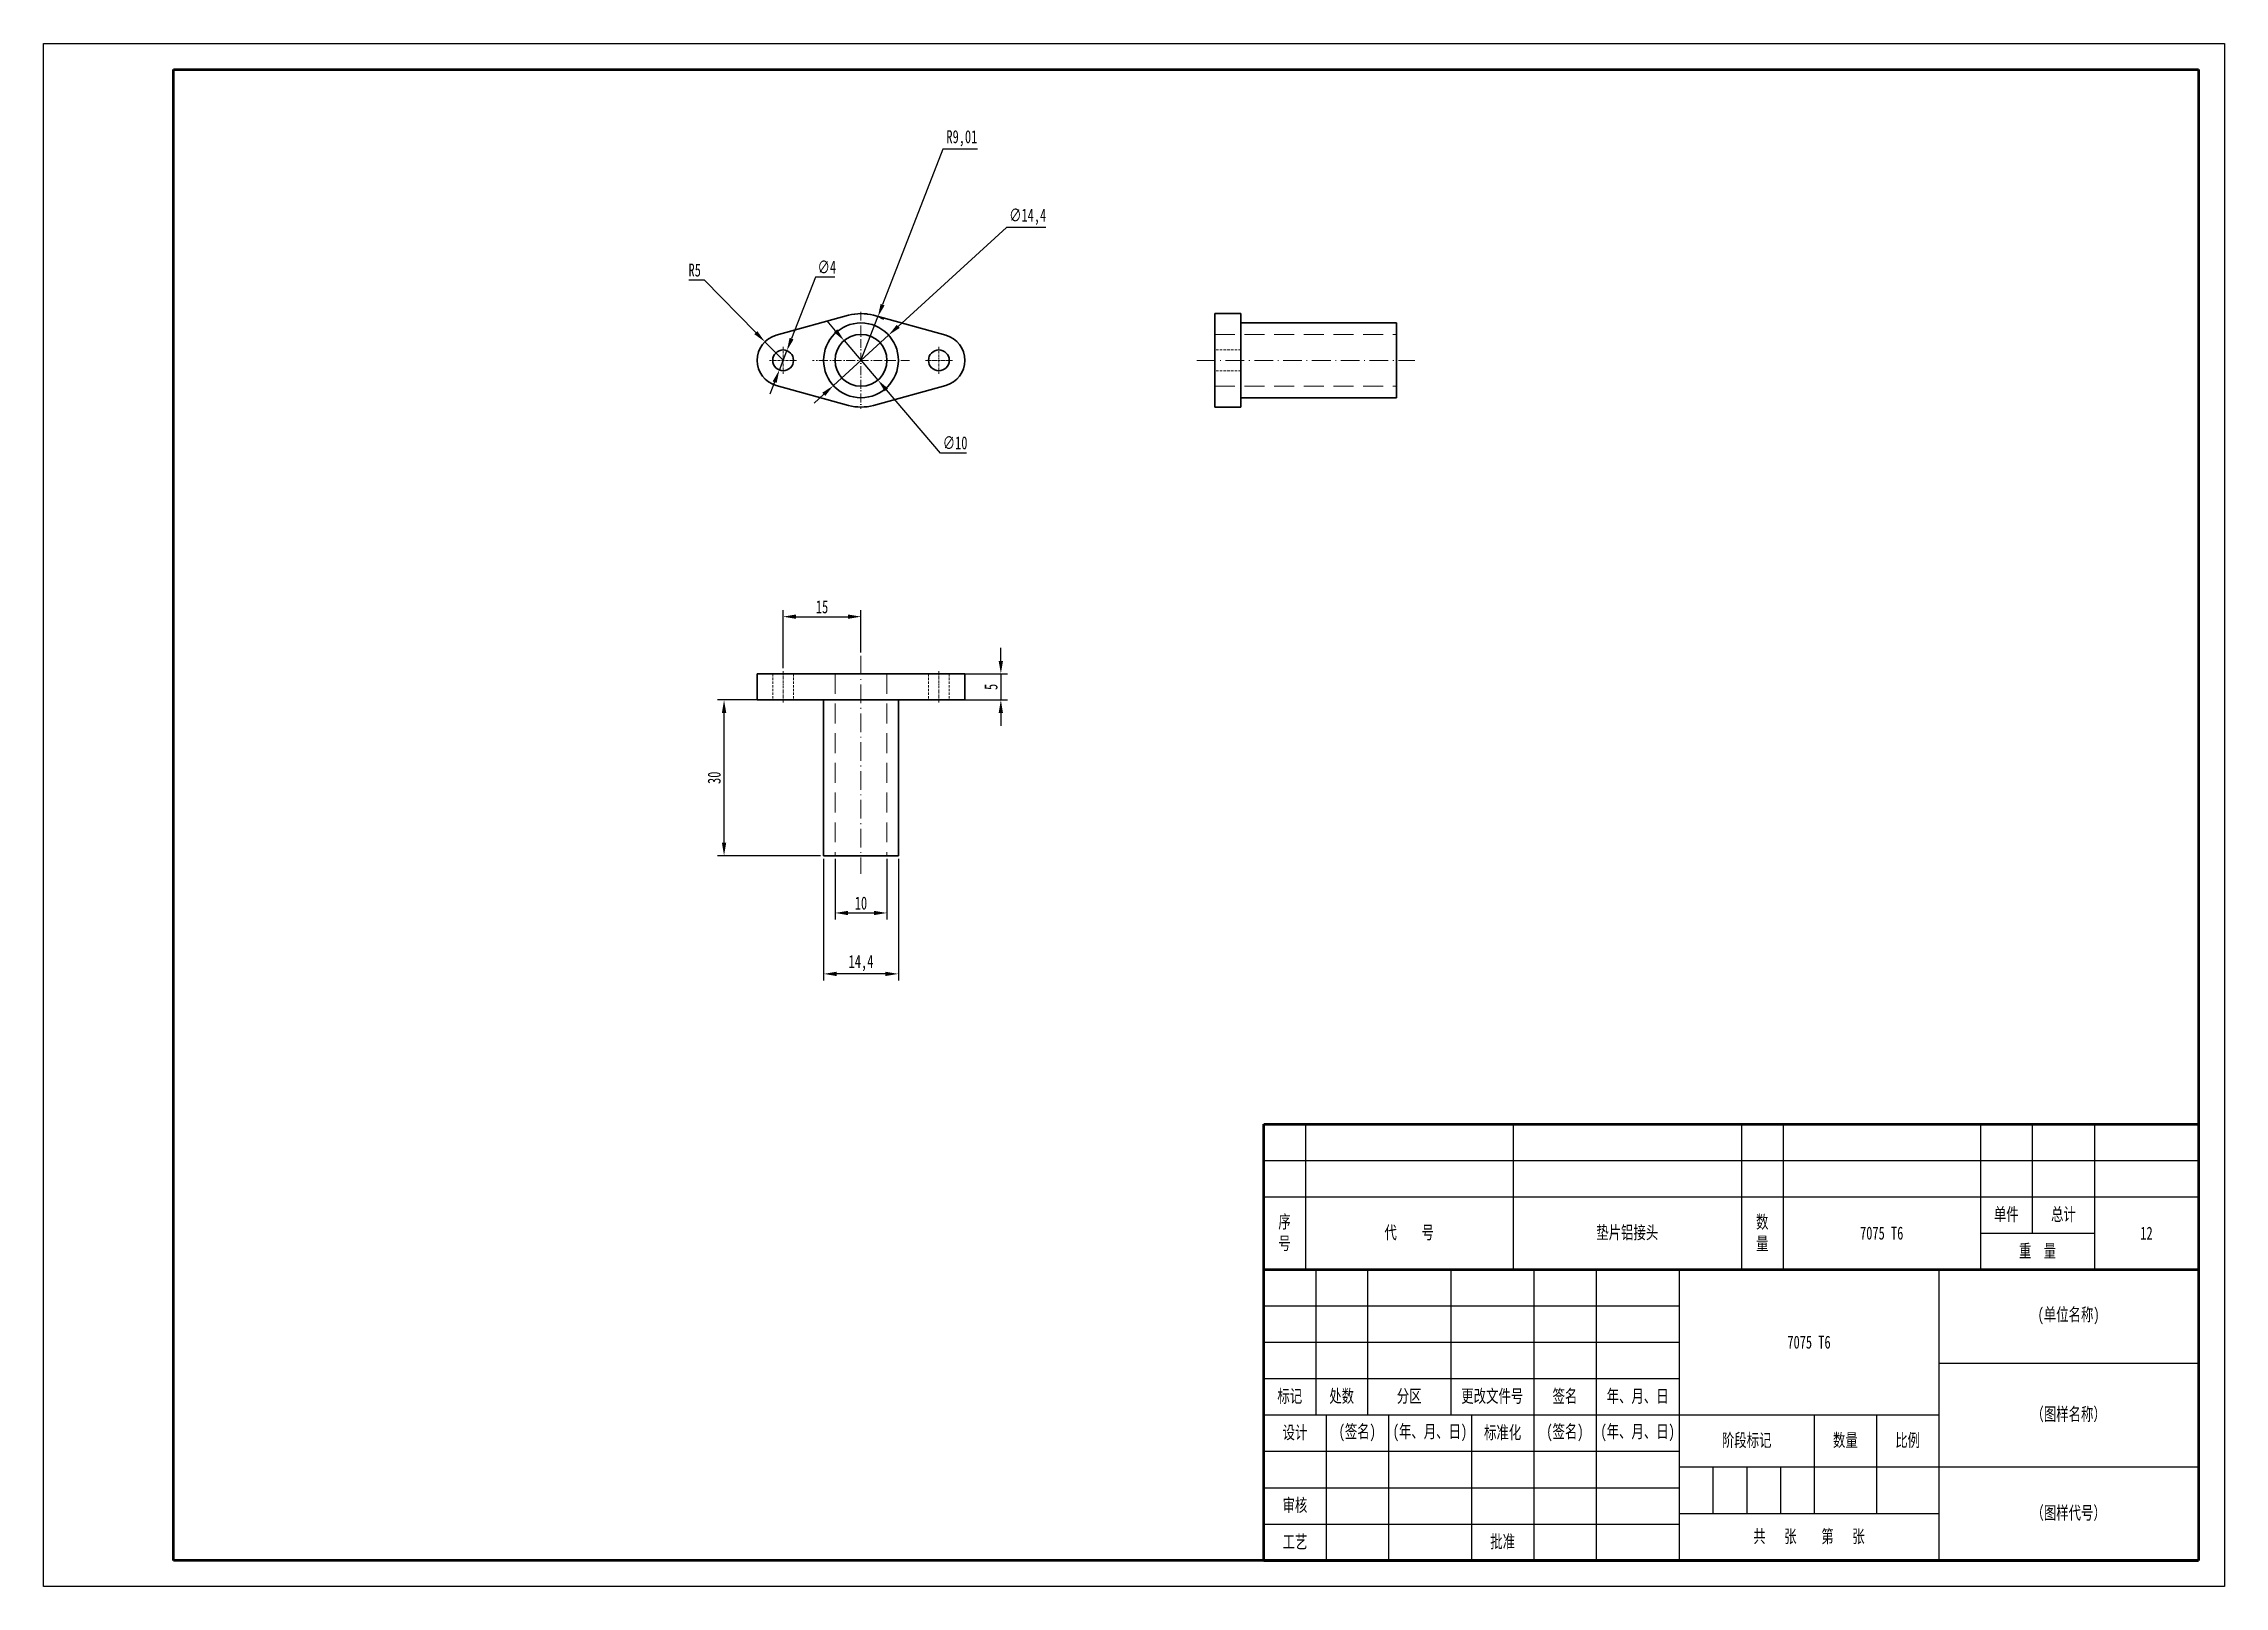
# Model space of a CAD drawing. Header units: millimetres. Extents: x 1050 to 2021, y 766 to 1186.
# Drawn here: x 1050 to 1470, y 765.6 to 1062.6 of the extents above; entities that cross this region are included whole.
import ezdxf

# ---------------------------------------------------------------- set-up
doc = ezdxf.new("R2010")
doc.units = ezdxf.units.MM
doc.header["$LTSCALE"] = 0.3
doc.linetypes.add('DASHDOT', pattern=[18.5, 12, -3, 0.5, -3])
doc.linetypes.add('DASHED', pattern=[19.05, 12.7, -6.35])
for name, color, linetype, lineweight in [('尺寸线', 3, 'Continuous', 25), ('粗实线', 7, 'Continuous', 50), ('细实线', 7, 'Continuous', 25), ('细文本', 7, 'Continuous', 25)]:
    doc.layers.add(name, color=color, linetype=linetype, lineweight=lineweight)
doc.styles.add('NUT Standard', font='simfang.ttf', dxfattribs={"width": 0.7, "height": 2.5})
doc.dimstyles.new('NUT Standard', dxfattribs={"dimtxt": 2.5, "dimasz": 2.5, "dimexe": 1.25, "dimexo": 0.625, "dimtad": 1, "dimtoh": 1, "dimtxsty": 'NUT Standard', "dimcen": 2.5, "dimadec": 0, "dimazin": 0, "dimtfac": 1, "dimtmove": 0, "dimatfit": 3, "dimfxl": 1, "dimarcsym": 0})

msp = doc.modelspace()

# ---------------------------------------------------------------- texts
at = {"layer": '细文本', "char_height": 2.5, "attachment_point": 5, "style": 'NUT Standard'}
for s, insert, width in [('序\\P号', (1289.042, 833.619), 8), ('数\\P量', (1381.042, 833.619), 8), ('单件', (1428.042, 837.119), 10), ('总计', (1439.042, 837.119), 12), ('代    号', (1313.042, 833.619), 40), ('垫片铝接头', (1355.042, 833.619), 44), ('7075 T6', (1404.042, 833.619), 38), ('重  量', (1434.042, 830.119), 22), ('12', (1455.042, 833.619), 20), ('(单位名称)', (1440.042, 817.619), 50), ('7075 T6', (1390.042, 812.619), 50), ('标记', (1290.042, 802.119), 10), ('处数', (1300.042, 802.119), 10), ('分区', (1313.042, 802.119), 16), ('更改文件号', (1329.042, 802.119), 16), ('签名', (1343.042, 802.119), 12), ('年、月、日', (1357.042, 802.119), 16), ('（图样名称）', (1440.042, 798.619), 50), ('设计', (1291.042, 795.119), 12), ('(签名)', (1303.042, 795.119), 12), ('(年、月、日)', (1317.042, 795.119), 16), ('标准化', (1331.042, 795.119), 12), ('(签名)', (1343.042, 795.119), 12), ('(年、月、日)', (1357.042, 795.119), 16), ('阶段标记', (1378.042, 793.619), 26), ('数量', (1397.042, 793.619), 12), ('比例', (1409.042, 793.619), 12), ('审核', (1291.042, 781.119), 12), ('（图样代号）', (1440.042, 779.619), 50), ('工艺', (1291.042, 774.119), 12), ('批准', (1331.042, 774.119), 12), ('共   张    第   张', (1390.042, 775.119), 50)]:
    msp.add_mtext(s, dxfattribs=dict(at, insert=insert, width=width))

# ---------------------------------------------------------------- blocks, each defined once
blk = doc.blocks.new('*D5')
at = {"layer": 'Defpoints', "color": 0, "transparency": 16777216}
for p in [(1188.96, 1005.21), (1192.46, 1001.65)]:
    blk.add_point(p, dxfattribs=at)
at = {"layer": '尺寸线', "color": 0, "lineweight": -2, "transparency": 16777216}
for p, q in [((1174.28, 1017.13), (1177.23, 1017.13)), ((1177.23, 1017.13), (1187.2, 1006.99)), ((1192.46, 1001.65), (1188.96, 1005.21))]:
    blk.add_line(p, q, dxfattribs=at)
at = {"layer": '尺寸线', "color": 0, "transparency": 16777216}
blk.add_solid([(1187.5, 1007.28), (1186.91, 1006.7), (1188.96, 1005.21)], dxfattribs=at)
at = {"layer": '尺寸线', "color": 0, "transparency": 16777216, "insert": (1175.44, 1019.02), "char_height": 2.5, "attachment_point": 5, "style": 'NUT Standard'}
blk.add_mtext('R5', dxfattribs=at)
blk = doc.blocks.new('*D6')
at = {"layer": 'Defpoints', "color": 0, "transparency": 16777216}
for p in [(1191.74, 999.78), (1193.19, 1003.51)]:
    blk.add_point(p, dxfattribs=at)
at = {"layer": '尺寸线', "color": 0, "lineweight": -2, "transparency": 16777216}
for p, q in [((1198.69, 1017.64), (1194.1, 1005.84)), ((1202.44, 1017.64), (1198.69, 1017.64)), ((1191.74, 999.78), (1193.19, 1003.51)), ((1190.83, 997.45), (1189.92, 995.12))]:
    blk.add_line(p, q, dxfattribs=at)
at = {"layer": '尺寸线', "color": 0, "transparency": 16777216}
for points in [[(1193.71, 1005.99), (1194.48, 1005.69), (1193.19, 1003.51)], [(1190.44, 997.6), (1191.22, 997.3), (1191.74, 999.78)]]:
    blk.add_solid(points, dxfattribs=at)
at = {"layer": '尺寸线', "color": 0, "transparency": 16777216, "insert": (1200.88, 1019.6), "char_height": 2.5, "attachment_point": 5, "style": 'NUT Standard'}
blk.add_mtext('∅4', dxfattribs=at)
blk = doc.blocks.new('*D7')
at = {"layer": 'Defpoints', "color": 0, "transparency": 16777216}
for p in [(1212.78, 1006.5), (1202.14, 996.79)]:
    blk.add_point(p, dxfattribs=at)
at = {"layer": '尺寸线', "color": 0, "lineweight": -2, "transparency": 16777216}
for p, q in [((1235.46, 1027.2), (1214.63, 1008.18)), ((1243.05, 1027.2), (1235.46, 1027.2)), ((1202.14, 996.79), (1212.78, 1006.5)), ((1200.3, 995.11), (1198.45, 993.42))]:
    blk.add_line(p, q, dxfattribs=at)
at = {"layer": '尺寸线', "color": 0, "transparency": 16777216}
for points in [[(1214.35, 1008.49), (1214.91, 1007.88), (1212.78, 1006.5)], [(1200.02, 995.42), (1200.58, 994.8), (1202.14, 996.79)]]:
    blk.add_solid(points, dxfattribs=at)
at = {"layer": '尺寸线', "color": 0, "transparency": 16777216, "insert": (1239.57, 1029.28), "char_height": 2.5, "attachment_point": 5, "style": 'NUT Standard'}
blk.add_mtext('∅14,4', dxfattribs=at)
blk = doc.blocks.new('*D8')
at = {"layer": 'Defpoints', "color": 0, "transparency": 16777216}
for p in [(1204.21, 1005.44), (1210.72, 997.85)]:
    blk.add_point(p, dxfattribs=at)
at = {"layer": '尺寸线', "color": 0, "lineweight": -2, "transparency": 16777216}
for p, q in [((1202.58, 1007.34), (1200.95, 1009.23)), ((1204.21, 1005.44), (1210.72, 997.85)), ((1222.79, 983.79), (1212.35, 995.95)), ((1227.77, 983.79), (1222.79, 983.79))]:
    blk.add_line(p, q, dxfattribs=at)
at = {"layer": '尺寸线', "color": 0, "transparency": 16777216}
for points in [[(1202.89, 1007.61), (1202.26, 1007.07), (1204.21, 1005.44)], [(1212.66, 996.23), (1212.03, 995.68), (1210.72, 997.85)]]:
    blk.add_solid(points, dxfattribs=at)
at = {"layer": '尺寸线', "color": 0, "transparency": 16777216, "insert": (1225.59, 985.75), "char_height": 2.5, "attachment_point": 5, "style": 'NUT Standard'}
blk.add_mtext('∅10', dxfattribs=at)
blk = doc.blocks.new('*D9')
at = {"layer": 'Defpoints', "color": 0, "transparency": 16777216}
for p in [(1210.72, 1010.04), (1207.46, 1001.63)]:
    blk.add_point(p, dxfattribs=at)
at = {"layer": '尺寸线', "color": 0, "lineweight": -2, "transparency": 16777216}
for p, q in [((1223.23, 1042.31), (1211.62, 1012.37)), ((1229.92, 1042.31), (1223.23, 1042.31)), ((1207.46, 1001.63), (1210.72, 1010.04))]:
    blk.add_line(p, q, dxfattribs=at)
blk.add_arc((1207.46, 1001.63), 9.01, 60.8672, 86.038, dxfattribs=at)
at = {"layer": '尺寸线', "color": 0, "transparency": 16777216}
blk.add_solid([(1211.24, 1012.52), (1212.01, 1012.22), (1210.72, 1010.04)], dxfattribs=at)
at = {"layer": '尺寸线', "color": 0, "transparency": 16777216, "insert": (1226.89, 1044.38), "char_height": 2.5, "attachment_point": 5, "style": 'NUT Standard'}
blk.add_mtext('R9,01', dxfattribs=at)
blk = doc.blocks.new('*D10')
at = {"layer": 'Defpoints', "color": 0, "transparency": 16777216}
for p in [(1207.46, 952.3), (1192.46, 941.78), (1207.46, 944.78)]:
    blk.add_point(p, dxfattribs=at)
at = {"layer": '尺寸线', "color": 0, "lineweight": -2, "transparency": 16777216}
for p, q in [((1192.46, 942.4), (1192.46, 953.55)), ((1207.46, 945.4), (1207.46, 953.55)), ((1194.96, 952.3), (1204.96, 952.3))]:
    blk.add_line(p, q, dxfattribs=at)
at = {"layer": '尺寸线', "color": 0, "transparency": 16777216}
for points in [[(1194.96, 952.72), (1194.96, 951.88), (1192.46, 952.3)], [(1204.96, 952.72), (1204.96, 951.88), (1207.46, 952.3)]]:
    blk.add_solid(points, dxfattribs=at)
at = {"layer": '尺寸线', "color": 0, "transparency": 16777216, "insert": (1199.96, 954.19), "char_height": 2.5, "attachment_point": 5, "style": 'NUT Standard'}
blk.add_mtext('15', dxfattribs=at)
blk = doc.blocks.new('*D11')
at = {"layer": 'Defpoints', "color": 0, "transparency": 16777216}
for p in [(1223.8, 941.28), (1223.8, 936.28), (1234.4, 936.28)]:
    blk.add_point(p, dxfattribs=at)
at = {"layer": '尺寸线', "color": 0, "lineweight": -2, "transparency": 16777216}
for p, q in [((1234.4, 943.78), (1234.4, 946.28)), ((1224.42, 941.28), (1235.65, 941.28)), ((1234.4, 941.28), (1234.4, 936.28)), ((1224.42, 936.28), (1235.65, 936.28)), ((1234.4, 933.78), (1234.4, 931.28))]:
    blk.add_line(p, q, dxfattribs=at)
at = {"layer": '尺寸线', "color": 0, "transparency": 16777216}
for points in [[(1233.98, 943.78), (1234.81, 943.78), (1234.4, 941.28)], [(1233.98, 933.78), (1234.81, 933.78), (1234.4, 936.28)]]:
    blk.add_solid(points, dxfattribs=at)
at = {"layer": '尺寸线', "color": 0, "transparency": 16777216, "insert": (1232.51, 938.78), "char_height": 2.5, "attachment_point": 5, "rotation": 90, "style": 'NUT Standard'}
blk.add_mtext('5', dxfattribs=at)
blk = doc.blocks.new('*D12')
at = {"layer": 'Defpoints', "color": 0, "transparency": 16777216}
for p in [(1200.26, 906.28), (1214.66, 906.28), (1200.26, 883.53)]:
    blk.add_point(p, dxfattribs=at)
at = {"layer": '尺寸线', "color": 0, "lineweight": -2, "transparency": 16777216}
for p, q in [((1200.26, 905.65), (1200.26, 882.28)), ((1214.66, 905.65), (1214.66, 882.28)), ((1212.16, 883.53), (1202.76, 883.53))]:
    blk.add_line(p, q, dxfattribs=at)
at = {"layer": '尺寸线', "color": 0, "transparency": 16777216}
for points in [[(1202.76, 883.94), (1202.76, 883.11), (1200.26, 883.53)], [(1212.16, 883.94), (1212.16, 883.11), (1214.66, 883.53)]]:
    blk.add_solid(points, dxfattribs=at)
at = {"layer": '尺寸线', "color": 0, "transparency": 16777216, "insert": (1207.46, 885.6), "char_height": 2.5, "attachment_point": 5, "style": 'NUT Standard'}
blk.add_mtext('14,4', dxfattribs=at)
blk = doc.blocks.new('*D13')
at = {"layer": 'Defpoints', "color": 0, "transparency": 16777216}
for p in [(1202.46, 906.28), (1212.46, 906.28), (1212.46, 895.26)]:
    blk.add_point(p, dxfattribs=at)
at = {"layer": '尺寸线', "color": 0, "lineweight": -2, "transparency": 16777216}
for p, q in [((1202.46, 905.65), (1202.46, 894.01)), ((1212.46, 905.65), (1212.46, 894.01)), ((1204.96, 895.26), (1209.96, 895.26))]:
    blk.add_line(p, q, dxfattribs=at)
at = {"layer": '尺寸线', "color": 0, "transparency": 16777216}
for points in [[(1204.96, 895.67), (1204.96, 894.84), (1202.46, 895.26)], [(1209.96, 895.67), (1209.96, 894.84), (1212.46, 895.26)]]:
    blk.add_solid(points, dxfattribs=at)
at = {"layer": '尺寸线', "color": 0, "transparency": 16777216, "insert": (1207.46, 897.15), "char_height": 2.5, "attachment_point": 5, "style": 'NUT Standard'}
blk.add_mtext('10', dxfattribs=at)
blk = doc.blocks.new('*D14')
at = {"layer": 'Defpoints', "color": 0, "transparency": 16777216}
for p in [(1181.09, 936.28), (1191.13, 936.28), (1200.26, 906.28)]:
    blk.add_point(p, dxfattribs=at)
at = {"layer": '尺寸线', "color": 0, "lineweight": -2, "transparency": 16777216}
for p, q in [((1190.5, 936.28), (1179.84, 936.28)), ((1181.09, 908.78), (1181.09, 933.78)), ((1199.64, 906.28), (1179.84, 906.28))]:
    blk.add_line(p, q, dxfattribs=at)
at = {"layer": '尺寸线', "color": 0, "transparency": 16777216}
for points in [[(1180.68, 933.78), (1181.51, 933.78), (1181.09, 936.28)], [(1180.68, 908.78), (1181.51, 908.78), (1181.09, 906.28)]]:
    blk.add_solid(points, dxfattribs=at)
at = {"layer": '尺寸线', "color": 0, "transparency": 16777216, "insert": (1179.2, 921.28), "char_height": 2.5, "attachment_point": 5, "rotation": 90, "style": 'NUT Standard'}
blk.add_mtext('30', dxfattribs=at)

# ---------------------------------------------------------------- dimensions: what is measured, and where the dimension line sits
at = {"layer": '尺寸线'}
for center, mpoint, picture, middle in [((1207.464, 1001.633), (1210.721, 1010.036), '*D9', (1226.885, 1042.309)), ((1192.462, 1001.646), (1188.956, 1005.21), '*D5', (1175.441, 1017.131))]:
    dim = msp.add_radius_dim(center=center, mpoint=mpoint, dimstyle='NUT Standard', dxfattribs=at)
    dim.commit()
    dim.dimension.update_dxf_attribs({"geometry": picture, "text_midpoint": middle, "dimtype": 164})
for p1, p2, picture, middle in [((1202.144, 996.792), (1212.781, 1006.499), '*D7', (1239.568, 1027.196)), ((1191.736, 999.782), (1193.188, 1003.509), '*D6', (1200.876, 1017.638)), ((1204.206, 1005.44), (1210.718, 997.851), '*D8', (1225.591, 983.789))]:
    dim = msp.add_diameter_dim_2p(p1=p1, p2=p2, dimstyle='NUT Standard', dxfattribs=at)
    dim.commit()
    dim.dimension.update_dxf_attribs({"geometry": picture, "text_midpoint": middle, "dimtype": 163})
for base, p1, p2, angle, picture, middle in [((1207.462, 952.3), (1192.462, 941.779), (1207.462, 944.779), 180, '*D10', (1199.962, 954.189)), ((1234.398, 936.279), (1223.796, 941.279), (1223.796, 936.279), 270, '*D11', (1232.509, 938.779)), ((1181.094, 936.279), (1200.262, 906.279), (1191.129, 936.279), 90, '*D14', (1179.205, 921.279))]:
    dim = msp.add_linear_dim(base=base, p1=p1, p2=p2, angle=angle, dimstyle='NUT Standard', dxfattribs=at)
    dim.commit()
    dim.dimension.update_dxf_attribs({"geometry": picture, "text_midpoint": middle})
for base, p1, p2, picture, middle in [((1200.262, 883.528), (1214.662, 906.279), (1200.262, 906.279), '*D12', (1207.462, 885.596)), ((1212.462, 895.257), (1202.462, 906.279), (1212.462, 906.279), '*D13', (1207.462, 897.147))]:
    dim = msp.add_linear_dim(base=base, p1=p1, p2=p2, dimstyle='NUT Standard', dxfattribs=at)
    dim.commit()
    dim.dimension.update_dxf_attribs({"geometry": picture, "text_midpoint": middle})

# ---------------------------------------------------------------- linework, layer by layer
for p, q in [((1050.042, 1062.619), (1470.042, 1062.619)), ((1050.042, 765.619), (1050.042, 1062.619)), ((1470.042, 1062.619), (1470.042, 765.619)), ((1470.042, 765.619), (1050.042, 765.619))]:
    msp.add_line(p, q)
at = {"color": 7, "lineweight": 35}
for p, q in [((1205.062, 1010.32), (1191.129, 1006.465)), ((1223.796, 1006.465), (1209.862, 1010.32)), ((1275.622, 1010.646), (1275.622, 1010.32)), ((1275.622, 1010.646), (1280.622, 1010.646)), ((1275.622, 1010.32), (1275.622, 1006.465)), ((1280.622, 1010.646), (1280.622, 1010.32)), ((1280.622, 1010.32), (1280.622, 1006.465)), ((1280.622, 1008.846), (1310.622, 1008.846)), ((1310.622, 1001.646), (1310.622, 1008.846)), ((1275.622, 1006.465), (1275.622, 996.827)), ((1280.622, 1006.465), (1280.622, 996.827)), ((1310.622, 994.446), (1310.622, 1001.646)), ((1191.129, 996.827), (1205.062, 992.972)), ((1209.862, 992.972), (1223.796, 996.827)), ((1275.622, 996.827), (1275.622, 992.972)), ((1280.622, 996.827), (1280.622, 992.972)), ((1275.622, 992.972), (1275.622, 992.646)), ((1275.622, 992.646), (1280.622, 992.646)), ((1280.622, 994.446), (1310.622, 994.446)), ((1280.622, 992.972), (1280.622, 992.646)), ((1191.129, 941.279), (1187.462, 941.279)), ((1187.462, 941.279), (1187.462, 936.279)), ((1205.062, 941.279), (1191.129, 941.279)), ((1207.462, 941.279), (1205.062, 941.279)), ((1209.862, 941.279), (1207.462, 941.279)), ((1223.796, 941.279), (1209.862, 941.279)), ((1227.462, 941.279), (1223.796, 941.279)), ((1227.462, 941.279), (1227.462, 936.279)), ((1191.129, 936.279), (1187.462, 936.279)), ((1205.062, 936.279), (1191.129, 936.279)), ((1200.262, 936.279), (1200.262, 906.279)), ((1207.462, 936.279), (1205.062, 936.279)), ((1209.862, 936.279), (1207.462, 936.279)), ((1223.796, 936.279), (1209.862, 936.279)), ((1214.662, 936.279), (1214.662, 906.279)), ((1227.462, 936.279), (1223.796, 936.279)), ((1200.262, 906.279), (1214.662, 906.279))]:
    msp.add_line(p, q, dxfattribs=at)
at = {"color": 7, "linetype": 'DASHDOT', "lineweight": 13, "ltscale": 0.467999}
for p, q in [((1207.462, 1011.006), (1207.462, 992.286)), ((1216.822, 1001.646), (1198.102, 1001.646))]:
    msp.add_line(p, q, dxfattribs=at)
at = {"color": 7, "linetype": 'DASHDOT', "lineweight": 13, "ltscale": 0.13}
for p, q in [((1192.462, 1004.246), (1192.462, 999.046)), ((1222.462, 1004.246), (1222.462, 999.046))]:
    msp.add_line(p, q, dxfattribs=at)
at = {"color": 7, "linetype": 'DASHED', "lineweight": 13}
for p, q in [((1275.622, 1006.646), (1310.622, 1006.646)), ((1275.622, 996.646), (1310.622, 996.646)), ((1202.462, 941.279), (1202.462, 906.279)), ((1212.462, 941.279), (1212.462, 906.279))]:
    msp.add_line(p, q, dxfattribs=at)
at = {"color": 7, "linetype": 'DASHDOT', "lineweight": 13, "ltscale": 0.129999}
for p, q in [((1195.062, 1001.646), (1189.862, 1001.646)), ((1225.062, 1001.646), (1219.862, 1001.646))]:
    msp.add_line(p, q, dxfattribs=at)
at = {"color": 7, "linetype": 'DASHDOT', "lineweight": 13}
for p, q in [((1272.121, 1001.646), (1314.122, 1001.646)), ((1207.462, 944.779), (1207.462, 902.779))]:
    msp.add_line(p, q, dxfattribs=at)
at = {"color": 7, "linetype": 'DASHED', "lineweight": 13, "ltscale": 0.125}
for p, q in [((1280.622, 1003.646), (1275.622, 1003.646)), ((1280.622, 1003.646), (1275.622, 1003.646)), ((1280.622, 999.646), (1275.622, 999.646)), ((1280.622, 999.646), (1275.622, 999.646)), ((1190.462, 941.279), (1190.462, 936.279)), ((1194.462, 941.279), (1194.462, 936.279)), ((1220.462, 941.279), (1220.462, 936.279)), ((1224.462, 941.279), (1224.462, 936.279))]:
    msp.add_line(p, q, dxfattribs=at)
at = {"color": 7, "linetype": 'DASHDOT', "lineweight": 13, "ltscale": 0.15}
for p, q in [((1192.462, 935.779), (1192.462, 941.779)), ((1222.462, 935.779), (1222.462, 941.779))]:
    msp.add_line(p, q, dxfattribs=at)
at = {"color": 7, "lineweight": 35}
for centre, radius in [((1207.462, 1001.646), 7.2), ((1207.462, 1001.646), 5), ((1192.462, 1001.646), 2), ((1222.462, 1001.646), 2)]:
    msp.add_circle(centre, radius, dxfattribs=at)
for centre, radius, start, end in [((1207.464, 1001.633), 9.013, 90.01119, 105.45481), ((1207.46, 1001.633), 9.013, 74.54518, 89.98881), ((1192.462, 1001.646), 5, 105.46828, 254.53172), ((1222.462, 1001.646), 5, 285.46829, 74.53171), ((1207.464, 1001.659), 9.013, 254.54519, 269.98881), ((1207.46, 1001.659), 9.013, 270.01119, 285.45482)]:
    msp.add_arc(centre, radius, start, end, dxfattribs=at)
at = {"layer": '粗实线'}
for p, q in [((1075.042, 770.619), (1075.042, 1057.619)), ((1075.042, 1057.619), (1465.042, 1057.619)), ((1465.042, 1057.619), (1465.042, 770.619)), ((1285.042, 854.619), (1465.042, 854.619)), ((1285.042, 770.619), (1285.042, 854.619)), ((1285.042, 826.619), (1465.042, 826.619)), ((1465.042, 770.619), (1075.042, 770.619)), ((1285.042, 770.619), (1465.042, 770.619))]:
    msp.add_line(p, q, dxfattribs=at)
at = {"layer": '细实线'}
for p, q in [((1293.042, 854.619), (1293.042, 826.619)), ((1333.042, 854.619), (1333.042, 826.619)), ((1377.042, 854.619), (1377.042, 826.619)), ((1385.042, 854.619), (1385.042, 826.619)), ((1423.042, 854.619), (1423.042, 826.619)), ((1433.042, 854.619), (1433.042, 833.619)), ((1445.042, 854.619), (1445.042, 826.619)), ((1285.042, 847.619), (1465.042, 847.619)), ((1285.042, 840.619), (1465.042, 840.619)), ((1423.042, 833.619), (1445.042, 833.619)), ((1295.042, 826.619), (1295.042, 798.619)), ((1305.042, 826.619), (1305.042, 798.619)), ((1321.042, 826.619), (1321.042, 798.619)), ((1337.042, 826.619), (1337.042, 798.619)), ((1349.042, 826.619), (1349.042, 798.619)), ((1365.042, 826.619), (1365.042, 770.619)), ((1415.042, 826.619), (1415.042, 770.619)), ((1285.042, 819.619), (1365.042, 819.619)), ((1285.042, 812.619), (1365.042, 812.619)), ((1415.042, 808.619), (1465.042, 808.619)), ((1285.042, 805.619), (1365.042, 805.619)), ((1285.042, 798.619), (1415.042, 798.619)), ((1297.042, 798.619), (1297.042, 770.619)), ((1309.042, 798.619), (1309.042, 770.619)), ((1325.042, 798.619), (1325.042, 770.619)), ((1337.042, 798.619), (1337.042, 770.619)), ((1349.042, 798.619), (1349.042, 770.619)), ((1391.042, 798.619), (1391.042, 779.619)), ((1403.042, 798.619), (1403.042, 779.619)), ((1285.042, 791.619), (1365.042, 791.619)), ((1365.042, 788.619), (1465.042, 788.619)), ((1371.542, 788.619), (1371.542, 779.619)), ((1378.042, 788.619), (1378.042, 779.619)), ((1384.542, 788.619), (1384.542, 779.619)), ((1285.042, 784.619), (1365.042, 784.619)), ((1285.042, 777.619), (1365.042, 777.619)), ((1365.042, 779.619), (1415.042, 779.619))]:
    msp.add_line(p, q, dxfattribs=at)

msp.set_redraw_order([(e.dxf.handle, doc.entitydb.next_handle()) for e in msp.query("TEXT MTEXT ATTDEF DIMENSION ARC_DIMENSION")])  # texts and dimensions are drawn at this point

doc.saveas('drawing.dxf')
